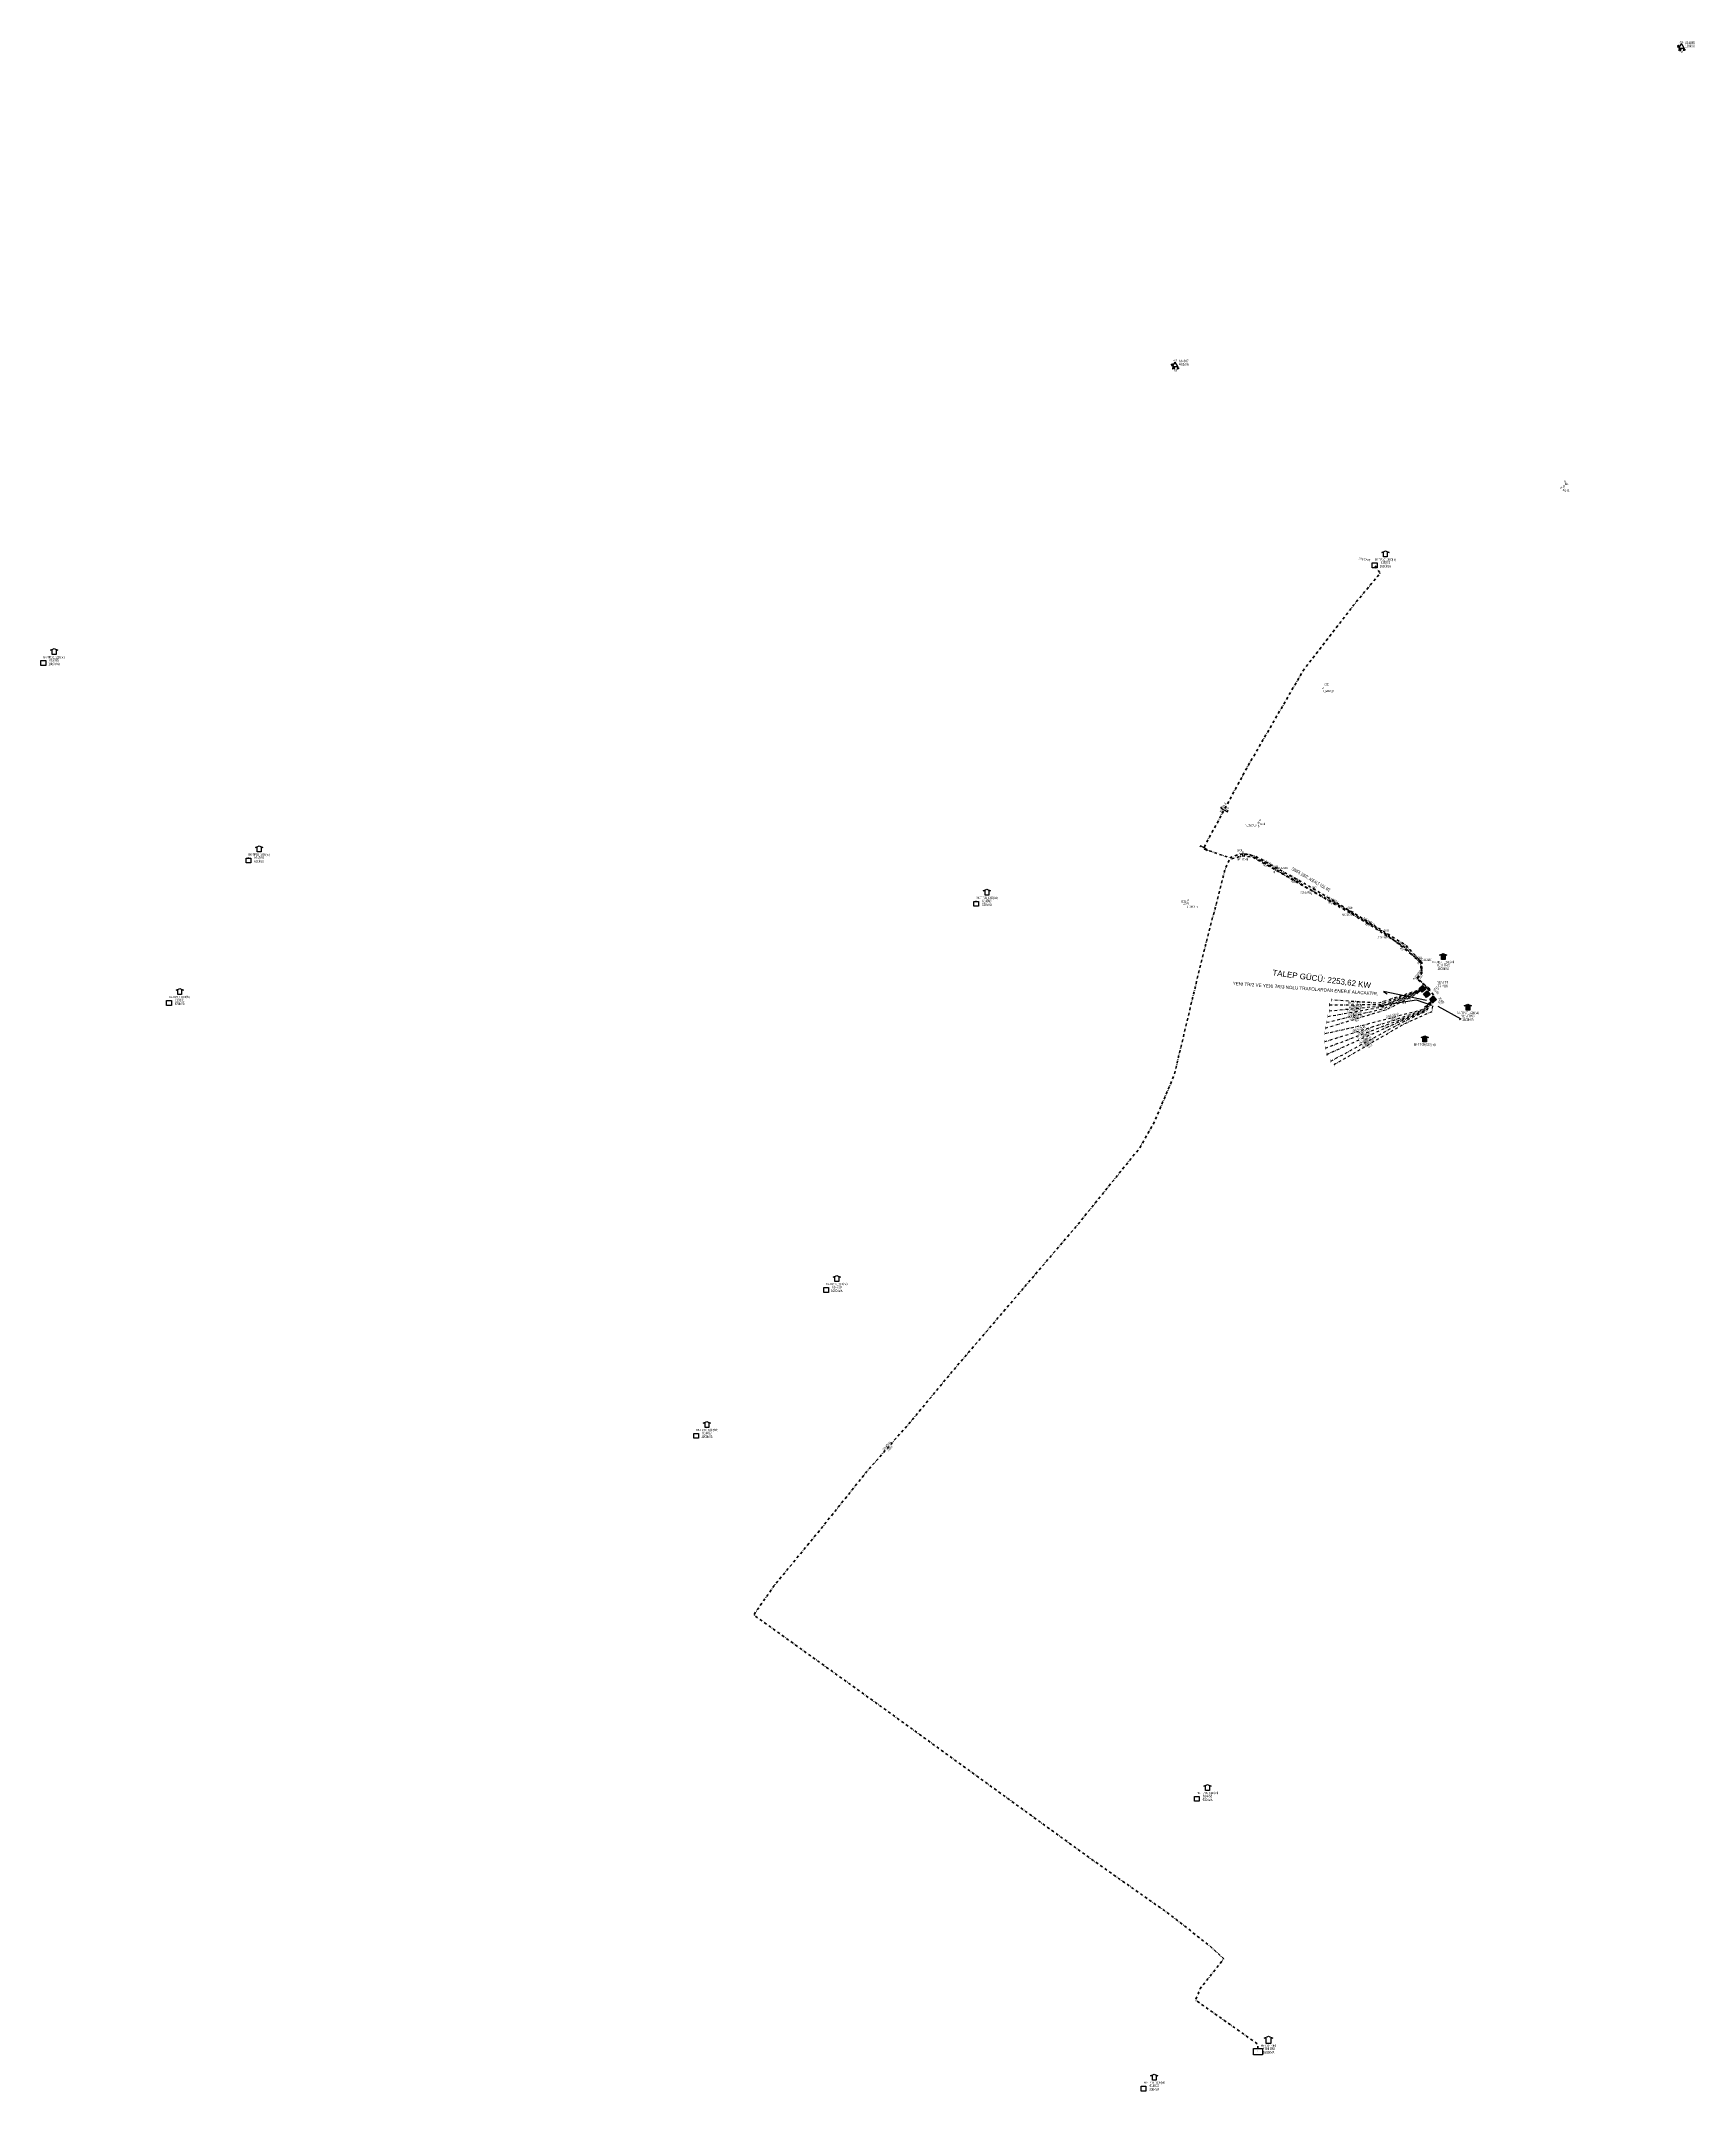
# Model space of a CAD drawing. Header units: millimetres. Extents: x 415613 to 418320, y 4041404 to 4044577.
# Drawn here: x 415613 to 417159, y 4042661 to 4044577 of the extents above; entities that cross this region are included whole.
import ezdxf
from ezdxf.enums import TextEntityAlignment as Align

# ---------------------------------------------------------------- set-up
doc = ezdxf.new("R2010")
doc.units = ezdxf.units.MM
doc.linetypes.add('DASHDOT', pattern=[5, 2.5, -1.25, 0, -1.25])
for name, color, linetype, lineweight in [('DIREK_AG_MEVCUT', 120, 'Continuous', 25), ('DIREK_AYD_YENI', 152, 'Continuous', 25), ('DIREK_BOX_MEVCUT', 5, 'Continuous', 25), ('DIREK_BOX_YENI', 5, 'Continuous', 25), ('HAT_ABH_YERALTI_YENI', 6, 'DASHDOT', 80), ('HAT_ABONE_YERALTI_MEVCUT', 56, 'DASHDOT', 30), ('HAT_AYD_YERALTI_YENI', 4, 'DASHDOT', 40), ('HAT_OG_YERALTI_YENI', 1, 'DASHDOT', 70), ('KOFRE_ABONE_YENI', 6, 'Continuous', 25), ('KULLANICI', 1, 'Continuous', 25), ('TRAFO_MEVCUT', 5, 'Continuous', 30), ('TRAFO_TADILAT_BYSK', 5, 'Continuous', 30), ('TRAFO_YENI', 5, 'Continuous', 30)]:
    doc.layers.add(name, color=color, linetype=linetype, lineweight=lineweight)
doc.layers.add('NIA_OG', color=6, linetype='Continuous')
doc.styles.add('Direk', font='B_CAD')
doc.styles.get("Standard").update_dxf_attribs({"font": 'Arial'})

# ---------------------------------------------------------------- blocks, each defined once
blk = doc.blocks.new('OG_NIA', base_point=(-43.6726, 128.9236))
at = {"layer": 'NIA_OG'}
for p, q in [((-43.672618, 132.403582), (-45.232618, 132.403582)), ((-43.672618, 125.443582), (-45.232618, 125.443582)), ((-43.672618, 125.443582), (-43.672618, 132.403582))]:
    blk.add_line(p, q, dxfattribs=at)
blk = doc.blocks.new('YENI_BINA_KARE')
blk.add_hatch(color=5).paths.add_polyline_path([(-2.25, -2.25), (2.25, -2.25), (2.25, 2.25), (-2.25, 2.25)])
at = {"layer": 'TRAFO_TADILAT_BYSK', "linetype": 'Continuous'}
for p, q in [((-2.25, -2.25), (-2.25, 2.25)), ((-2.25, 2.25), (2.25, 2.25)), ((0, 1.8), (0, 2.7)), ((2.25, 2.25), (2.25, -2.25)), ((2.25, -2.25), (-2.25, -2.25))]:
    blk.add_line(p, q, dxfattribs=at)
blk = doc.blocks.new('YENI_BETKOSK')
at = {"layer": 'TRAFO_YENI', "linetype": 'Continuous'}
for p, q in [((-3.4, 2), (0, 3.6)), ((-1.8, 2), (-3.4, 2)), ((-1.8, -2), (-1.8, 2)), ((0, 3.6), (3.4, 2)), ((3.4, 2), (1.8, 2)), ((1.8, 2), (1.8, -2)), ((1.8, -2), (-1.8, -2))]:
    blk.add_line(p, q, dxfattribs=at)
for points in [[(-3.4, 2), (-1.8, 2), (-1.8, 2.752941)], [(-1.8, 2.752941), (0, -2), (0, 3.6)], [(-1.8, -2), (-1.8, 2.752941), (0, -2)], [(0, -2), (0, 3.6), (1.8, -2)], [(0, 3.6), (1.8, -2), (1.8, 2.752941)], [(1.8, 2), (1.8, 2.752941), (3.4, 2)]]:
    blk.add_solid(points, dxfattribs=at)
blk = doc.blocks.new('MEV_BINA_KARE')
at = {"layer": 'TRAFO_MEVCUT', "linetype": 'Continuous'}
for p, q in [((-2.25, -2.25), (-2.25, 2.25)), ((-2.25, 2.25), (2.25, 2.25)), ((0, 1.8), (0, 2.7)), ((2.25, 2.25), (2.25, -2.25)), ((2.25, -2.25), (-2.25, -2.25))]:
    blk.add_line(p, q, dxfattribs=at)
blk = doc.blocks.new('MEV_BETKOSK')
at = {"layer": 'TRAFO_MEVCUT', "linetype": 'Continuous'}
for p, q in [((-3.4, 2), (0, 3.6)), ((-1.8, 2), (-3.4, 2)), ((-1.8, -2), (-1.8, 2)), ((0, 3.6), (3.4, 2)), ((3.4, 2), (1.8, 2)), ((1.8, 2), (1.8, -2)), ((1.8, -2), (-1.8, -2))]:
    blk.add_line(p, q, dxfattribs=at)
blk = doc.blocks.new('MEV_DIREK')
h = blk.add_hatch(color=32)
h.paths.add_polyline_path([(-2.1, 1), (-2.4, 1.1), (-3.3, -0.5), (-3.1, -0.7), (-2.7, 0.1), (-1.9, -0.4), (-1.8, -0.2), (-2.6, 0.2)])
h.paths.add_polyline_path([(-3.5, -0.2), (-3.3, -0.2), (-2.6, 1), (-2.7, 1.1)])
h.paths.add_polyline_path([(-3.5, 0.3), (-3.4, 0.2), (-3.1, 0.8), (-3.2, 0.9)])
h.paths.add_polyline_path([(-3.6, 0.8), (-3.7, 0.7), (-3.5, 0.6), (-3.5, 0.7)])
h.paths.add_polyline_path([(-1.5, -2.3), (-2.3, -2.3), (-2.5, -3.5), (-2.4, -3.5), (-2.2, -2.5), (-1.9, -2.5), (-2.1, -3.5), (-2, -3.5), (-1.8, -2.5), (-1.5, -2.5), (-1.7, -3.5), (-1.6, -3.5), (-1.4, -2.5), (-1.1, -2.5), (-1.3, -3.5), (-1.2, -3.5), (-1, -2.5), (-0.7, -2.5), (-0.9, -3.5), (-0.8, -3.5), (-0.6, -2.3), (-1.3, -2.3), (-1.3, -1.4), (-1.5, -1.4)])
at = {"layer": 'TRAFO_MEVCUT'}
for points in [[(2.4, -1.6), (2.1, -1.9), (2.1, -1.4), (1.9, -1.4), (2, -2.3), (2.2, -2), (2.3, -2.7), (2.1, -2.7), (2.4, -2.9), (2.4, -2.9), (2.6, -2.5), (2.4, -2.6)], [(2.4, -1.6), (2.1, -1.9), (2.1, -1.4), (1.9, -1.4), (2, -2.3), (2.2, -2), (2.3, -2.7), (2.1, -2.7), (2.4, -2.9), (2, -3.2), (2.2, -3.8), (2.3, -3.7), (2.1, -3.3), (2.3, -3.1), (2.4, -3.6), (2.5, -3.6), (2.3, -3.1), (2.5, -2.9), (2.7, -3.4), (2.7, -3.4), (2.6, -2.9), (2.7, -2.8), (2.9, -3.2), (3, -3.2), (2.8, -2.7), (3, -2.6), (3.1, -3.1), (3.2, -3), (3, -2.4), (2.4, -2.9), (2.6, -2.5), (2.4, -2.6)], [(3, -2.6), (3.1, -3.1), (3.2, -3), (3, -2.4), (2.4, -2.9), (2.6, -2.5), (2.4, -2.6), (2.4, -1.6), (2.1, -1.9), (2.1, -1.4), (1.9, -1.4), (2, -2.3), (2.2, -2), (2.3, -2.7), (2.1, -2.7), (2.4, -2.9), (2, -3.2), (2.2, -3.8), (2.3, -3.7), (2.1, -3.3), (2.3, -3.1), (2.4, -3.6), (2.5, -3.6), (2.3, -3.1), (2.5, -2.9), (2.7, -3.4), (2.7, -3.4), (2.6, -2.9), (2.7, -2.8), (2.9, -3.2), (3, -3.2), (2.8, -2.7)]]:
    blk.add_hatch(color=32, dxfattribs=at).paths.add_polyline_path(points)
at = {"layer": 'TRAFO_MEVCUT', "linetype": 'Continuous'}
for p, q in [((-2.5, -1.4), (0, 2.9)), ((2.5, -1.4), (0, 2.9)), ((-2.5, -1.4), (2.5, -1.4))]:
    blk.add_line(p, q, dxfattribs=at)
at = {"layer": 'TRAFO_MEVCUT', "color": 32, "flags": 128}
blk.add_lwpolyline([(1.9, -1.4), (2.1, -1.4), (2.1, -1.9), (2.4, -1.6), (2.4, -2.6), (2.6, -2.5), (2.4, -2.9), (3, -2.4), (3.2, -3), (3.1, -3.1), (3, -2.6), (2.8, -2.7), (3, -3.2), (2.9, -3.2), (2.7, -2.8), (2.6, -2.9), (2.7, -3.4), (2.7, -3.4), (2.5, -2.9), (2.3, -3.1), (2.5, -3.6), (2.4, -3.6), (2.3, -3.1), (2.1, -3.3), (2.3, -3.7), (2.2, -3.8), (2, -3.2), (2.4, -2.9), (2.1, -2.7), (2.3, -2.7), (2.2, -2), (2, -2.3), (1.9, -1.4)], dxfattribs=at)
at = {"layer": 'TRAFO_TADILAT_BYSK', "color": 32, "flags": 128}
for points in [[(-3.5, 0.6), (-3.5, 0.7), (-3.6, 0.8), (-3.7, 0.7), (-3.5, 0.6)], [(-3.3, -0.2), (-2.6, 1), (-2.7, 1.1), (-3.5, -0.2), (-3.3, -0.2)], [(-3.4, 0.2), (-3.1, 0.8), (-3.2, 0.9), (-3.5, 0.3), (-3.4, 0.2)], [(-1.8, -0.2), (-2.6, 0.2), (-2.1, 1), (-2.4, 1.1), (-3.3, -0.5), (-3.1, -0.7), (-2.7, 0.1), (-1.9, -0.4), (-1.8, -0.2)], [(-1.3, -1.4), (-1.5, -1.4), (-1.5, -2.3), (-2.3, -2.3), (-2.5, -3.5), (-2.4, -3.5), (-2.2, -2.5), (-1.9, -2.5), (-2.1, -3.5), (-2, -3.5), (-1.8, -2.5), (-1.5, -2.5), (-1.7, -3.5), (-1.6, -3.5), (-1.4, -2.5), (-1.1, -2.5), (-1.3, -3.5), (-1.2, -3.5), (-1, -2.5), (-0.7, -2.5), (-0.9, -3.5), (-0.8, -3.5), (-0.6, -2.3), (-1.3, -2.3), (-1.3, -1.4)]]:
    blk.add_lwpolyline(points, dxfattribs=at)

msp = doc.modelspace()

# ---------------------------------------------------------------- linework, layer by layer
at = {"layer": 'HAT_ABH_YERALTI_YENI', "flags": 128}
for points in [[(416908.885, 4043686.232), (416911.63419, 4043690.661354), (416904.915916, 4043696.935036), (416900.173605, 4043700.936361), (416904.273728, 4043705.678673), (416904.17493, 4043715.904281), (416889.078908, 4043732.011051), (416851.527608, 4043755.236421), (416795.148948, 4043789.198566), (416748.463245, 4043815.054975), (416738.587036, 4043817.594571), (416730.827158, 4043816.042596), (416724.760344, 4043813.502999), (416699.787644, 4043822.10941), (416740.529371, 4043897.547825), (416793.551451, 4043989.165549), (416840.300063, 4044049.68647), (416865.260218, 4044079.740305), (416860.1, 4044086.976)], [(416908.885, 4043686.232), (416910.609172, 4043690.524033), (416904.696011, 4043696.494806), (416899.436492, 4043700.752512), (416903.527229, 4043705.59461), (416903.026323, 4043715.028351), (416889.219952, 4043729.282328), (416850.583355, 4043754.135645), (416780.926825, 4043794.53711), (416745.711086, 4043814.345964), (416735.806659, 4043815.446456), (416724.251494, 4043811.961565), (416720.216358, 4043802.790799), (416697.588134, 4043714.835083), (416672.574884, 4043610.177459), (416654.100642, 4043566.745865), (416640.132861, 4043542.055342), (416581.646147, 4043469.714574), (416466.714618, 4043335.218668), (416425.939983, 4043286.1198), (416384.988965, 4043239.53301), (416340.707553, 4043184.28332), (416298.678099, 4043133.213184), (416279.501483, 4043105.866877), (416402.937691, 4043017.095785), (416592.089998, 4042879.763295), (416669.146018, 4042825.383388), (416705.722699, 4042796.556003), (416719.05149, 4042784.4671), (416697.043487, 4042756.569632), (416692.703881, 4042745.720616), (416750.978593, 4042704.494357), (416750.916, 4042697.63)]]:
    msp.add_lwpolyline(points, dxfattribs=at)
at = {"layer": 'HAT_ABONE_YERALTI_MEVCUT', "flags": 128}
for points in [[(416813.408604, 4043649.360257), (416849.453174, 4043657.250155), (416904.540247, 4043671.824762), (416914.681, 4043681.282)], [(416813.408604, 4043641.759419), (416878.35536, 4043661.943673), (416906.034293, 4043671.660517), (416914.681, 4043681.282)], [(416813.993284, 4043654.476205), (416871.932652, 4043672.071789), (416899.548194, 4043686.49506), (416904.785, 4043691.123)], [(416814.054804, 4043635.675172), (416887.495368, 4043663.54935), (416906.933356, 4043671.275205), (416914.681, 4043681.282)], [(416815.050379, 4043659.834047), (416868.971911, 4043672.936277), (416899.612413, 4043687.329904), (416904.785, 4043691.123)], [(416815.499913, 4043629.894735), (416886.013204, 4043661.696646), (416908.346169, 4043671.146767), (416914.681, 4043681.282)], [(416816.365909, 4043665.315421), (416865.975378, 4043674.088463), (416898.970225, 4043687.715217), (416904.785, 4043691.123)], [(416817.506999, 4043670.50104), (416867.11958, 4043675.306074), (416898.56291, 4043688.176322), (416904.785, 4043691.123)], [(416817.719017, 4043676.168823), (416864.934339, 4043676.4462), (416904.785, 4043691.123)], [(416819.032403, 4043623.472027), (416885.148609, 4043659.4734), (416908.731482, 4043670.697235), (416914.681, 4043681.282)], [(416904.785, 4043691.123), (416863.604193, 4043677.681336), (416819.734674, 4043680.689834)], [(416822.243757, 4043620.260673), (416887.24834, 4043658.238264), (416914.050795, 4043670.095571), (416914.681, 4043681.282)]]:
    msp.add_lwpolyline(points, dxfattribs=at)
at = {"layer": 'HAT_AYD_YERALTI_YENI', "flags": 128}
for points in [[(416767.504, 4043802.863), (416749.322061, 4043813.343029), (416743.144212, 4043816.598922), (416736.632426, 4043816.682406)], [(416802.08396, 4043782.758231), (416767.504, 4043802.863)], [(416837.031528, 4043763.298851), (416802.08396, 4043782.758231)], [(416870.934497, 4043742.071776), (416837.031528, 4043763.298851)], [(416902.37, 4043717.337), (416870.934497, 4043742.071776)], [(416902.37, 4043717.337), (416903.462098, 4043715.219334), (416903.758492, 4043709.53844), (416904.252483, 4043706.574496), (416899.361974, 4043700.696006), (416908.522436, 4043693.554219), (416904.785, 4043691.123)]]:
    msp.add_lwpolyline(points, dxfattribs=at)
at = {"layer": 'HAT_OG_YERALTI_YENI', "flags": 128}
for points in [[(416908.885, 4043686.232), (416910.925951, 4043689.504033), (416907.905797, 4043693.153694), (416904.785, 4043691.123)], [(416908.885, 4043686.232), (416910.038491, 4043691.190496), (416916.067537, 4043684.391163), (416914.681, 4043681.282)]]:
    msp.add_lwpolyline(points, dxfattribs=at)
at = {"layer": 'KULLANICI', "flags": 128}
for points in [[(416913.387402, 4043675.656001), (416899.135831, 4043680.552695), (416864.493551, 4043675.144406), (416868.00163, 4043673.975047)], [(416913.387402, 4043675.656001), (416899.135831, 4043680.552695), (416864.493551, 4043675.144406), (416868.00163, 4043673.975047)], [(416908.612663, 4043680.337293), (416868.220885, 4043688.592043), (416871.655879, 4043686.472578)], [(416908.612663, 4043680.337293), (416868.220885, 4043688.592043), (416871.655879, 4043686.472578)], [(416919.178609, 4043674.769963), (416940.59813, 4043663.076366), (416939.361307, 4043662.233078)], [(416919.178609, 4043674.769963), (416940.59813, 4043663.076366), (416939.361307, 4043662.233078)]]:
    msp.add_lwpolyline(points, dxfattribs=at)

# ---------------------------------------------------------------- block references
at = {"layer": 'NIA_OG'}
for p, rotation in [((416719.365174, 4043858.359661), 241.628024), ((416700.357418, 4043823.164417), 61.628024)]:
    msp.add_blockref('OG_NIA', p, dxfattribs=dict(at, rotation=rotation))
at = {"layer": 'TRAFO_MEVCUT'}
for name, p in [('MEV_DIREK', (417146.97, 4044571.86)), ('MEV_DIREK', (416673.652, 4044274.161)), ('MEV_BETKOSK', (416870.1, 4044096.976)), ('MEV_BINA_KARE', (416860.1, 4044086.976)), ('MEV_BINA_KARE', (415615.466, 4043995.67)), ('MEV_BETKOSK', (415625.466, 4044005.67)), ('MEV_BINA_KARE', (415807.192, 4043811.157)), ('MEV_BETKOSK', (415817.192, 4043821.157)), ('MEV_BINA_KARE', (416487.598984, 4043770.59167)), ('MEV_BETKOSK', (416497.598984, 4043780.59167)), ('MEV_BINA_KARE', (415732.922, 4043677.934)), ('MEV_BETKOSK', (415742.922, 4043687.934)), ('MEV_BINA_KARE', (416347.196, 4043409.647)), ('MEV_BETKOSK', (416357.196, 4043419.647)), ('MEV_BINA_KARE', (416225.808, 4043273.188)), ('MEV_BETKOSK', (416235.808, 4043283.188)), ('MEV_BETKOSK', (416703.855, 4042943.844)), ('MEV_BINA_KARE', (416693.855, 4042933.844)), ('MEV_BETKOSK', (416654.048, 4042673.040712)), ('MEV_BINA_KARE', (416644.048, 4042663.040712))]:
    msp.add_blockref(name, p, dxfattribs=at)
for name, p, xscale, yscale in [('MEV_BINA_KARE', (416750.916, 4042697.63), 1.85, 1.3), ('MEV_BETKOSK', (416760.916, 4042707.63), 1.199999999999999, 1.199999999999999)]:
    msp.add_blockref(name, p, dxfattribs=dict(at, xscale=xscale, yscale=yscale))
at = {"layer": 'TRAFO_YENI'}
for p in [(416924.2172, 4043720.637066), (416924.2172, 4043720.637066), (416947.277411, 4043673.112383), (416947.277411, 4043673.112383), (416906.88164, 4043643.52958), (416906.88164, 4043643.52958)]:
    msp.add_blockref('YENI_BETKOSK', p, dxfattribs=at)
for p, rotation in [((416904.785, 4043691.123), 311.964643), ((416904.785, 4043691.123), 311.964643), ((416908.885, 4043686.232), 310.02379), ((416908.885, 4043686.232), 310.02379), ((416914.681, 4043681.282), 310.88116), ((416914.681, 4043681.282), 310.88116)]:
    msp.add_blockref('YENI_BINA_KARE', p, dxfattribs=dict(at, rotation=rotation))

# ---------------------------------------------------------------- texts
at = {"layer": 'DIREK_AG_MEVCUT', "color": 32, "style": 'Direk'}
for s, rotation, p in [('5', 283.954694, (417034.330548, 4044159.674342)), ('4', 344.076251, (417036.582448, 4044157.52673))]:
    msp.add_text(s, height=2, rotation=rotation, dxfattribs=at).set_placement(p, align=Align.MIDDLE_CENTER)
at = {"layer": 'DIREK_AG_MEVCUT', "style": 'Direk'}
msp.add_text('P', height=2.5, rotation=24.077525, dxfattribs=at).set_placement((417037.409, 4044160.481), align=Align.MIDDLE_CENTER)
at = {"layer": 'DIREK_AG_MEVCUT', "color": 40, "style": 'Direk'}
msp.add_text('h', height=2, dxfattribs=at).set_placement((417037.966543, 4044165.476133), align=Align.MIDDLE_CENTER)
at = {"layer": 'DIREK_AG_MEVCUT', "width": 0.53}
for s, p in [('G-K1', (417039.817599, 4044156.896219)), ('B01', (417039.686619, 4044163.162153))]:
    msp.add_text(s, height=2.05, dxfattribs=at).set_placement(p, align=Align.MIDDLE_CENTER)
at = {"layer": 'DIREK_AYD_YENI', "width": 0.53}
for s, p in [('SA06', (416733.762774, 4043820.700655)), ('AD1-120/10', (416736.669988, 4043812.12253)), ('SA05', (416767.500354, 4043805.673196)), ('AD1-120/10', (416773.471356, 4043804.123404)), ('AD1-120/10', (416795.679006, 4043781.365486)), ('SA04', (416803.814973, 4043785.800203)), ('AD1-120/10', (416834.504578, 4043760.488975)), ('SA03', (416837.031528, 4043766.798851)), ('AD1-120/10', (416867.988614, 4043739.2619)), ('SA02', (416870.934497, 4043745.571776)), ('SA01', (416902.475309, 4043720.147196)), ('AD1-120/10', (416908.172796, 4043718.285595))]:
    msp.add_text(s, height=2.05, dxfattribs=at).set_placement(p, align=Align.MIDDLE_CENTER)
at = {"layer": 'DIREK_AYD_YENI', "color": 32, "style": 'Direk'}
for s, rotation, p in [('5', 246.765481, (416734.335182, 4043817.668645)), ('4', 314.26548, (416734.842143, 4043814.937446))]:
    msp.add_text(s, height=2, rotation=rotation, dxfattribs=at).set_placement(p, align=Align.MIDDLE_CENTER)
at = {"layer": 'DIREK_AYD_YENI', "style": 'Direk'}
for p in [(416736.632426, 4043816.682406), (416767.504, 4043802.863), (416802.08396, 4043782.758231), (416837.031528, 4043763.298851), (416870.934497, 4043742.071776), (416902.37, 4043717.337)]:
    msp.add_text('V', height=2.5, dxfattribs=at).set_placement(p, align=Align.MIDDLE_CENTER)
at = {"layer": 'DIREK_AYD_YENI', "color": 4, "style": 'Direk'}
for p in [(416736.664475, 4043819.182201), (416766.251493, 4043800.699386), (416800.847522, 4043780.585394), (416839.531528, 4043763.300167), (416873.434497, 4043742.073091), (416900.671011, 4043715.503032)]:
    msp.add_text('q', height=2, dxfattribs=at).set_placement(p, align=Align.MIDDLE_CENTER)
at = {"layer": 'DIREK_BOX_MEVCUT', "width": 0.53}
for s, p in [('N_GBOX_B', (416744.404373, 4043844.049152)), ('C02b', (416755.339047, 4043845.229156)), ('D01b', (416681.884426, 4043772.745922)), ('N_GBOX_B', (416689.582079, 4043767.959694))]:
    msp.add_text(s, height=2.05, dxfattribs=at).set_placement(p, align=Align.MIDDLE_CENTER)
at = {"layer": 'DIREK_BOX_MEVCUT', "style": 'Direk', "width": 0.8}
for rotation, p in [(34.579085, (416751.501, 4043846.348)), (350.719739, (416685.284, 4043771.096))]:
    msp.add_text('H', height=2.25, rotation=rotation, dxfattribs=at).set_placement(p, align=Align.MIDDLE_CENTER)
at = {"layer": 'DIREK_BOX_MEVCUT', "color": 32, "style": 'Direk'}
for s, rotation, p in [('4', 507.636617, (416752.999804, 4043848.713077)), ('5', 359.956531, (416751.542104, 4043843.204767)), ('5', 286.116924, (416682.23767, 4043770.175067)), ('4', 529.31469, (416685.803161, 4043773.847449))]:
    msp.add_text(s, height=2, rotation=rotation, dxfattribs=at).set_placement(p, align=Align.MIDDLE_CENTER)
at = {"layer": 'DIREK_BOX_YENI', "style": 'Direk', "width": 0.8}
msp.add_text('J', height=2.25, rotation=328.558561, dxfattribs=at).set_placement((416811.828, 4043972.386), align=Align.MIDDLE_CENTER)
at = {"layer": 'DIREK_BOX_YENI', "width": 0.53}
for s, p in [('T_GBOX_B', (416816.98031, 4043969.588225)), ('C01b', (416815.328, 4043975.886))]:
    msp.add_text(s, height=2.05, dxfattribs=at).set_placement(p, align=Align.MIDDLE_CENTER)
at = {"layer": 'HAT_ABH_YERALTI_YENI', "lineweight": 30, "width": 0.53}
for rotation, p in [(61.628024, (416719.410609, 4043860.232532)), (408.683676, (416404.82606, 4043263.387588))]:
    msp.add_text('3(1x400)-AL', height=2.05, rotation=rotation, dxfattribs=at).set_placement(p, align=Align.CENTER)
for s, rotation, p in [('590.0', 61.628024, (416720.906406, 4043859.424702)), ('1765.0', 408.683676, (416406.102889, 4043262.265222))]:
    msp.add_text(s, height=2.05, rotation=rotation, dxfattribs=at).set_placement(p, align=Align.TOP_CENTER)
at = {"layer": 'HAT_ABONE_YERALTI_MEVCUT', "lineweight": 30, "width": 0.53}
for rotation, p in [(10.028621, (416841.022624, 4043670.538955)), (0.336593, (416841.321685, 4043677.157497)), (5.531907, (416842.23135, 4043673.749598)), (365.470804, (416887.405559, 4043680.814796)), (13.657444, (416841.810446, 4043667.211128)), (16.892991, (416842.715971, 4043664.087319)), (17.264281, (416845.629719, 4043652.66325)), (20.784129, (416850.473465, 4043650.406946)), (14.819418, (416876.779303, 4043665.359185)), (24.275656, (416850.407101, 4043646.570532)), (28.569027, (416851.684021, 4043642.219219)), (30.29473, (416854.317268, 4043639.983394))]:
    msp.add_text('(3x240/120-Al)', height=2.05, rotation=rotation, dxfattribs=at).set_placement(p, align=Align.CENTER)
for s, rotation, p in [('90.0', 0.336593, (416841.331671, 4043675.457526)), ('87.0', 365.470804, (416887.567634, 4043679.12254)), ('93.0', 10.028621, (416841.318662, 4043668.864929)), ('96.0', 13.657444, (416842.211844, 4043665.559196)), ('91.0', 5.531907, (416842.39523, 4043672.057515)), ('99.0', 16.892991, (416843.209965, 4043662.460675)), ('108.0', 14.819418, (416877.214118, 4043663.715732)), ('110.0', 17.264281, (416846.134245, 4043651.039842)), ('112.0', 20.784129, (416851.076707, 4043648.817576)), ('114.0', 24.275656, (416851.106017, 4043645.020849)), ('114.0', 28.569027, (416852.49699, 4043640.726208)), ('116.0', 30.29473, (416855.17483, 4043638.515543))]:
    msp.add_text(s, height=1.9, rotation=rotation, dxfattribs=at).set_placement(p, align=Align.TOP_CENTER)
at = {"layer": 'HAT_AYD_YERALTI_YENI', "lineweight": 30, "width": 0.53}
for rotation, p in [(330.039729, (416758.837274, 4043808.839314)), (329.826947, (416785.220956, 4043793.545334)), (330.890221, (416819.971256, 4043773.771177)), (327.948799, (416854.434088, 4043753.405752)), (321.802844, (416887.177862, 4043730.372392)), (410.24182, (416901.153791, 4043704.178867))]:
    msp.add_text('4x16-Al/95ÇLK', height=2.05, rotation=rotation, dxfattribs=at).set_placement(p, align=Align.CENTER)
for s, rotation, p in [('34.0', 330.039729, (416757.988295, 4043807.366482)), ('40.0', 329.826947, (416784.366513, 4043792.075665)), ('40.0', 330.890221, (416819.144232, 4043772.285905)), ('40.0', 327.948799, (416853.531937, 4043751.964875)), ('40.0', 321.802844, (416886.126634, 4043729.036383)), ('35.0', 410.24182, (416902.460667, 4043703.091634))]:
    msp.add_text(s, height=2.05, rotation=rotation, dxfattribs=at).set_placement(p, align=Align.TOP_CENTER)
at = {"layer": 'HAT_OG_YERALTI_YENI', "lineweight": 30, "width": 0.53}
for s, rotation, p in [('12.0', 313.264295, (416919.267623, 4043692.415689)), ('18.0', 310.695531, (416921.826087, 4043678.992268))]:
    msp.add_text(s, height=2.05, rotation=rotation, dxfattribs=at).set_placement(p, align=Align.TOP_CENTER)
for rotation, p in [(313.264295, (416916.743633, 4043688.336908)), (310.695531, (416921.861026, 4043679.682742))]:
    msp.add_text('3(1x95)', height=2.05, rotation=rotation, dxfattribs=at).set_placement(p, align=Align.CENTER)
at = {"layer": 'KOFRE_ABONE_YENI', "style": 'Direk'}
for p in [(416817.719017, 4043676.168823), (416819.734674, 4043680.689834), (416813.993284, 4043654.476205), (416815.050379, 4043659.834047), (416816.365909, 4043665.315421), (416817.506999, 4043670.50104), (416813.408604, 4043649.360257), (416813.408604, 4043641.759419), (416814.054804, 4043635.675172), (416815.499913, 4043629.894735), (416819.032403, 4043623.472027), (416822.243757, 4043620.260673)]:
    msp.add_text('l', height=3, dxfattribs=at).set_placement(p, align=Align.MIDDLE_CENTER)
at = {"layer": 'KULLANICI', "width": 0.6}
msp.add_text('1 KÇ İLAVE', height=1.9701, rotation=350.4201, dxfattribs=at).set_placement((416850.710002, 4044093.723924), align=Align.TOP_CENTER)
at = {"layer": 'KULLANICI', "width": 0.53}
msp.add_text('SINIF5 10MT. ASFALT YOL M2', height=3.1078, rotation=329.8228, dxfattribs=at).set_placement((416800.496, 4043793.4365), align=Align.MIDDLE_CENTER)
msp.add_text('SINIF5 10MT. ASFALT YOL M2', height=3.1078, rotation=329.8228, dxfattribs=at).set_placement((416800.496, 4043793.4365), align=Align.MIDDLE_CENTER)
at = {"layer": 'KULLANICI'}
msp.add_text('YENI TR/2 VE YENI TR/3 NOLU TRAFOLARDAN ENERJİ ALACAKTIR.', height=3.032401, rotation=355.8799, dxfattribs=at).set_placement((416795.340833, 4043691.4216), align=Align.MIDDLE_CENTER)
msp.add_text('YENI TR/2 VE YENI TR/3 NOLU TRAFOLARDAN ENERJİ ALACAKTIR.', height=3.032401, rotation=355.8799, dxfattribs=at).set_placement((416795.340833, 4043691.4216), align=Align.MIDDLE_CENTER)
msp.add_text('TALEP GÜCÜ: 2253,62 KW', height=5.3317, rotation=352.4457, dxfattribs=at).set_placement((416764.277044, 4043703.8289))
msp.add_text('TALEP GÜCÜ: 2253,62 KW', height=5.3317, rotation=352.4457, dxfattribs=at).set_placement((416764.277044, 4043703.8289))
at = {"layer": 'TRAFO_MEVCUT', "width": 0.6}
for s, height, p in [('A01', 1.8, (417146.97, 4044575.36)), ('160kVA', 2.5, (417154.97, 4044571.36)), ('614695', 2.5, (417154.97, 4044574.36)), ('A01', 1.8, (416673.652, 4044277.661)), ('400kVA', 2.5, (416681.652, 4044273.661)), ('614017', 2.5, (416681.652, 4044276.661)), ('BK-TIP1C_1600(hd)', 2.1, (416870.1, 4044091.476)), ('1600kVA', 2.5, (416870.1, 4044084.976)), ('615274', 2.5, (416870.1, 4044088.476)), ('BK-TIP1C_1600(hd)', 2.1, (415625.466, 4044000.17)), ('613035', 2.5, (415625.466, 4043997.17)), ('1000kVA', 2.5, (415625.466, 4043993.67)), ('BK-TIP1B_1000(hd)', 2.1, (415817.192, 4043815.657)), ('630kVA', 2.5, (415817.192, 4043809.157)), ('614520', 2.5, (415817.192, 4043812.657)), ('BK-TIP1B_1000(hd)', 2.1, (416497.598984, 4043775.09167)), ('630kVA', 2.5, (416497.598984, 4043768.59167)), ('614895', 2.5, (416497.598984, 4043772.09167)), ('BK-TIP1B_1000(hd)', 2.1, (415742.922, 4043682.434)), ('630kVA', 2.5, (415742.922, 4043675.934)), ('613131', 2.5, (415742.922, 4043679.434)), ('BK-TIP1C_1600(hd)', 2.1, (416357.196, 4043414.147)), ('1000kVA', 2.5, (416357.196, 4043407.647)), ('614750', 2.5, (416357.196, 4043411.147)), ('BK-TIP1C_1600(hd)', 2.1, (416235.808, 4043277.688)), ('1000kVA', 2.5, (416235.808, 4043271.188)), ('614459', 2.5, (416235.808, 4043274.688)), ('BK-TIP1B_1000(hd)', 2.1, (416703.855, 4042938.344)), ('630kVA', 2.5, (416703.855, 4042931.844)), ('614458', 2.5, (416703.855, 4042935.344)), ('PB-C10-1-(hd)', 2.1, (416760.916, 4042702.13)), ('YENI DM', 2.5, (416760.916, 4042699.13)), ('1600kVA', 2.5, (416760.916, 4042695.63)), ('BK-TIP1B_1000(hd)', 2.1, (416654.048, 4042667.540712)), ('630kVA', 2.5, (416654.048, 4042661.040712)), ('614519', 2.5, (416654.048, 4042664.540712))]:
    msp.add_text(s, height=height, dxfattribs=at).set_placement(p, align=Align.CENTER)
for s, p in [('T25', (417146.97, 4044567.86)), ('T35', (416673.652, 4044270.161))]:
    msp.add_text(s, height=1.8, dxfattribs=at).set_placement(p, align=Align.TOP_CENTER)
at = {"layer": 'TRAFO_YENI', "width": 0.6}
for s, height, p in [('BK-TIP 2T_1600(hd)', 2.1, (416924.2172, 4043715.137066)), ('BK-TIP 2T_1600(hd)', 2.1, (416924.2172, 4043715.137066)), ('YENI TR/2', 2.5, (416924.2172, 4043712.137066)), ('YENI TR/2', 2.5, (416924.2172, 4043712.137066)), ('1600kVA', 2.5, (416924.2172, 4043708.637066)), ('1600kVA', 2.5, (416924.2172, 4043708.637066)), ('YENI TR', 2.5, (416923.765629, 4043695.952006)), ('YENI TR', 2.5, (416923.765629, 4043695.952006)), ('TR YOK', 2.5, (416923.765629, 4043692.452006)), ('TR YOK', 2.5, (416923.765629, 4043692.452006)), ('BK-TIP 2T_1600(hd)', 2.1, (416947.277411, 4043667.612383)), ('BK-TIP 2T_1600(hd)', 2.1, (416947.277411, 4043667.612383)), ('YENI TR/3', 2.5, (416947.277411, 4043664.612383)), ('YENI TR/3', 2.5, (416947.277411, 4043664.612383)), ('1600kVA', 2.5, (416947.277411, 4043661.112383)), ('1600kVA', 2.5, (416947.277411, 4043661.112383)), ('BK-TIP 2H(725) (hd)', 2.1, (416906.88164, 4043638.02958)), ('BK-TIP 2H(725) (hd)', 2.1, (416906.88164, 4043638.02958))]:
    msp.add_text(s, height=height, dxfattribs=at).set_placement(p, align=Align.CENTER)

doc.saveas('drawing.dxf')
